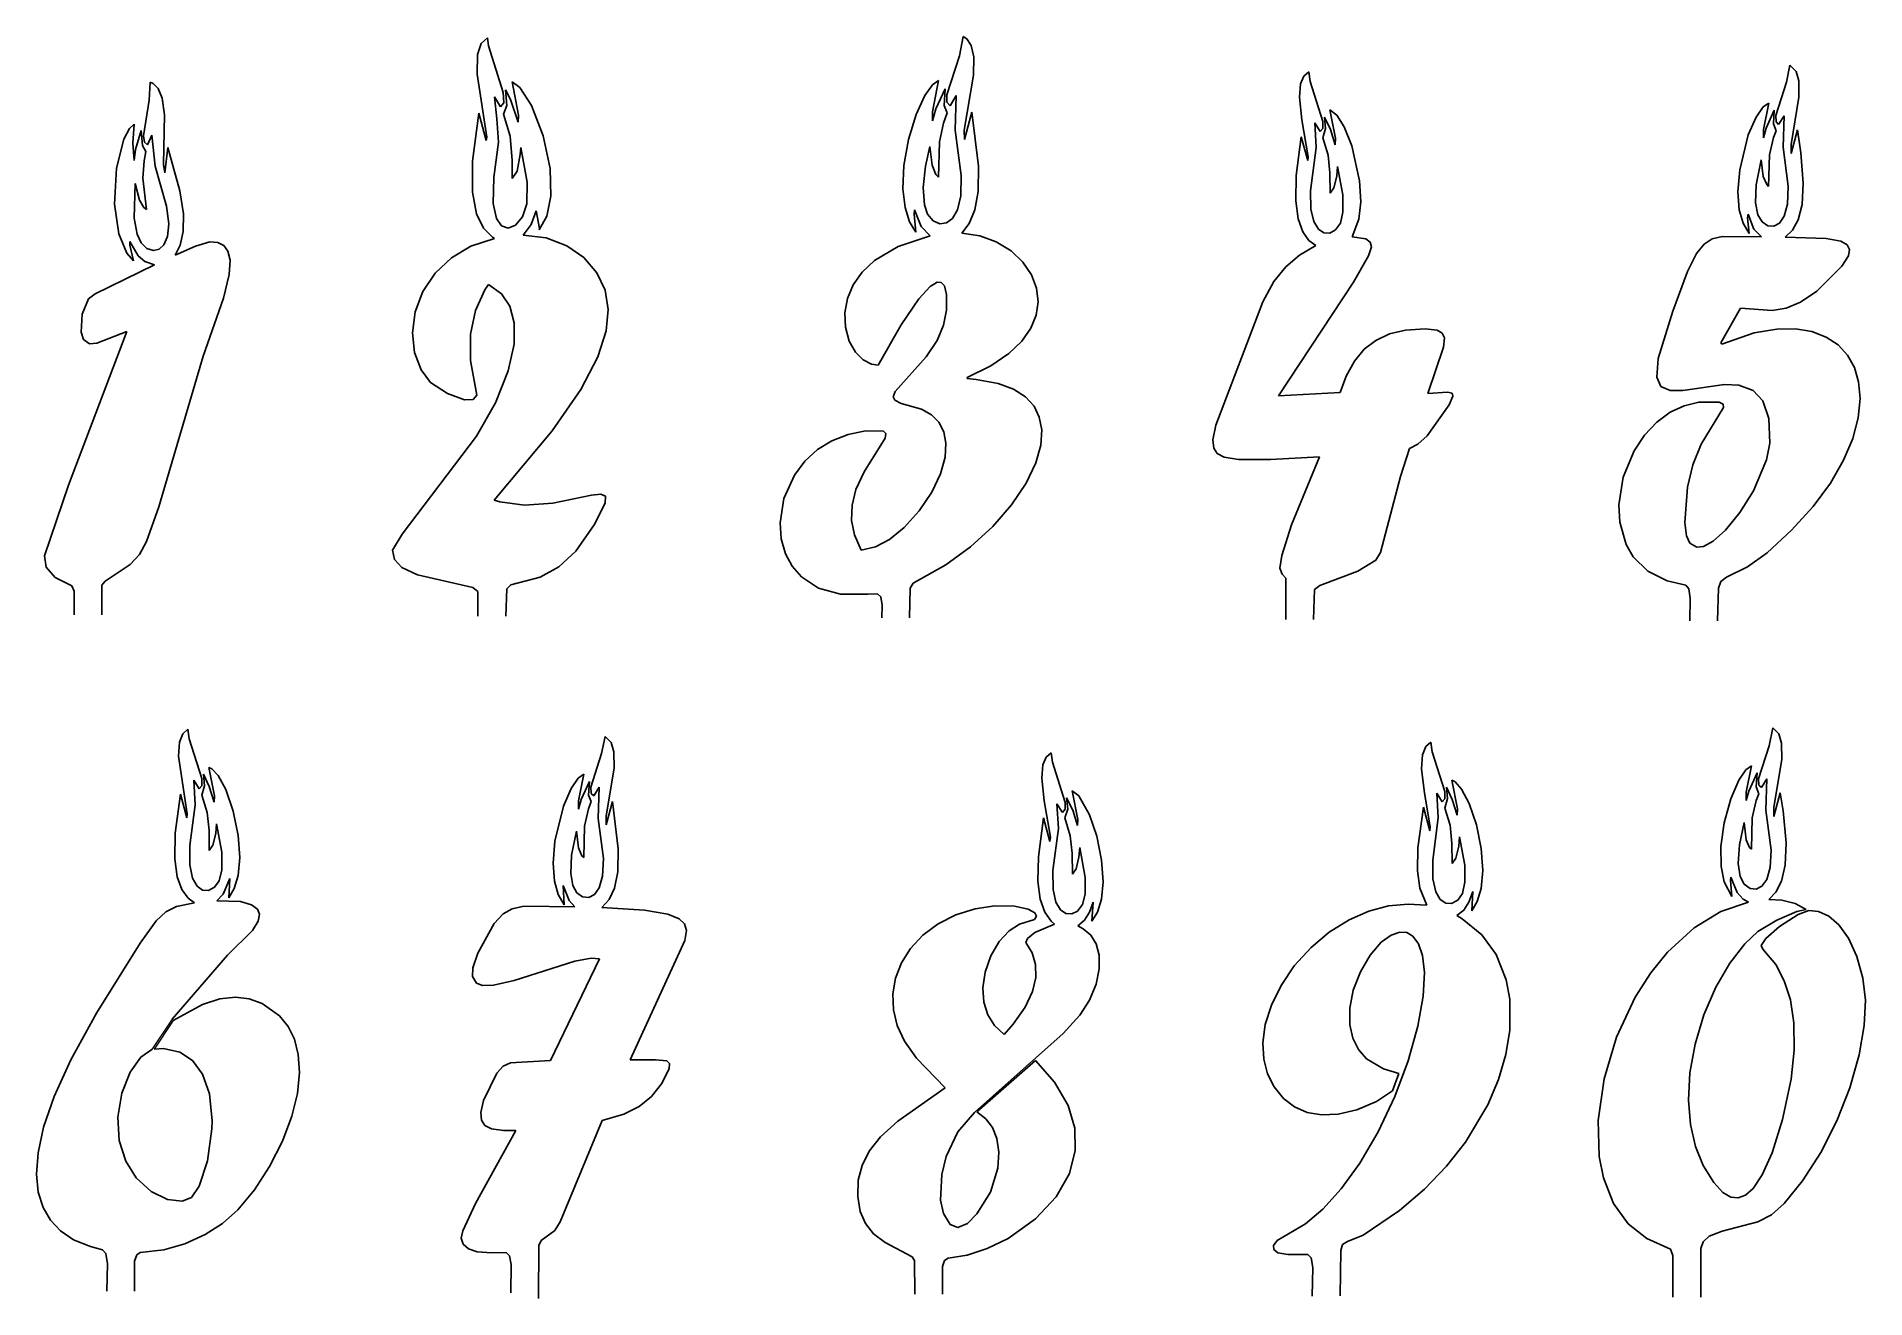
# Model space of a CAD drawing. Extents: x -2 to 525, y -193 to 171.
import ezdxf

# ---------------------------------------------------------------- set-up
doc = ezdxf.new("R2010")
doc.units = 0
doc.header["$MEASUREMENT"] = 0

msp = doc.modelspace()

# ---------------------------------------------------------------- linework, layer by layer
at = {"linetype": 'Continuous'}
for p, q in [((126.034225, 169.060242), (124.938675, 165.917206)), ((127.848984, 170.73378), (126.034225, 169.060242)), ((128.18689, 168.376419), (127.848984, 170.73378)), ((265.108643, 171.057281), (264.003265, 165.528931)), ((266.10495, 170.369919), (265.108643, 171.057281)), ((267.41449, 168.435989), (266.10495, 170.369919)), ((124.938675, 165.917206), (124.843636, 160.170288)), ((132.359863, 154.965546), (128.18689, 168.376419)), ((264.003265, 165.528931), (260.381836, 154.287094)), ((268.150726, 165.213013), (267.41449, 168.435989)), ((268.057739, 159.874756), (268.150726, 165.213013)), ((124.843636, 160.170288), (127.636261, 142.048462)), ((256.222382, 149.39006), (258.013397, 158.338623)), ((258.013397, 158.338623), (256.264435, 157.147369)), ((265.416687, 144.060349), (268.057739, 159.874756)), ((363.362549, 159.594254), (362.424438, 157.383438)), ((364.794342, 160.839752), (363.362549, 159.594254)), ((365.225067, 158.12262), (364.794342, 160.839752)), ((503.625702, 162.845047), (502.619354, 157.895859)), ((505.429443, 160.982117), (503.625702, 162.845047)), ((506.197601, 158.257767), (505.429443, 160.982117)), ((30.584261, 157.925278), (30.293997, 152.69899)), ((31.403471, 157.543655), (30.584261, 157.925278)), ((32.85722, 156.072311), (31.403471, 157.543655)), ((33.989616, 153.305725), (32.85722, 156.072311)), ((34.630615, 148.515564), (33.989616, 153.305725)), ((130.557693, 147.284698), (129.837494, 153.706253)), ((129.837494, 153.706253), (131.636841, 150.794296)), ((132.588089, 151.967865), (132.359863, 154.965546)), ((134.47757, 152.922287), (133.08252, 155.667816)), ((133.08252, 155.667816), (133.390549, 151.217194)), ((137.212341, 156.343613), (134.944229, 158.015015)), ((134.944229, 158.015015), (136.807526, 148.334167)), ((140.54805, 151.214523), (137.212341, 156.343613)), ((254.011017, 154.056778), (251.502151, 148.61972)), ((256.264435, 157.147369), (254.011017, 154.056778)), ((259.868896, 155.983566), (257.230255, 150.217758)), ((259.633331, 151.161423), (259.868896, 155.983566)), ((260.381836, 154.287094), (260.414886, 152.139984)), ((261.320679, 151.117798), (263.120148, 154.029755)), ((263.120148, 154.029755), (262.741516, 144.094818)), ((362.424438, 157.383438), (362.103973, 153.552216)), ((362.103973, 153.552216), (362.835541, 147.011337)), ((368.83963, 146.544144), (365.225067, 158.12262)), ((502.619354, 157.895859), (499.539001, 148.314316)), ((503.927399, 139.881531), (506.200531, 153.563736)), ((506.200531, 153.563736), (506.197601, 158.257767)), ((30.293997, 152.69899), (28.571802, 142.451935)), ((34.343658, 134.104385), (34.630615, 148.515564)), ((125.36129, 148.989471), (123.573341, 135.066086)), ((127.493668, 141.073425), (125.36129, 148.989471)), ((131.636841, 150.794296), (132.588089, 151.967865)), ((133.390549, 151.217194), (132.509918, 148.7034)), ((132.509918, 148.7034), (134.425858, 142.325073)), ((136.703766, 146.377716), (134.47757, 152.922287)), ((136.807526, 148.334167), (136.703766, 146.377716)), ((143.953644, 142.465454), (140.54805, 151.214523)), ((251.502151, 148.61972), (249.314224, 141.401505)), ((256.242126, 146.72847), (256.222382, 149.39006)), ((257.230255, 150.217758), (256.242126, 146.72847)), ((259.385254, 146.094193), (260.447601, 149.026993)), ((260.447601, 149.026993), (259.633331, 151.161423)), ((260.414886, 152.139984), (261.320679, 151.117798)), ((267.591003, 149.295242), (265.463745, 141.397018)), ((269.544373, 133.712448), (267.591003, 149.295242)), ((371.051727, 144.263474), (369.30542, 147.852646)), ((369.30542, 147.852646), (369.627045, 144.577255)), ((372.872467, 148.354126), (370.903076, 149.876709)), ((370.903076, 149.876709), (372.5, 141.7164)), ((374.96875, 145.060013), (372.872467, 148.354126)), ((493.860046, 147.836914), (491.590485, 142.663345)), ((495.901062, 150.752335), (493.860046, 147.836914)), ((497.510712, 151.883591), (495.901062, 150.752335)), ((495.978546, 144.265732), (497.510712, 151.883591)), ((499.109924, 149.853867), (496.735413, 144.592926)), ((498.876251, 145.8591), (499.109924, 149.853867)), ((499.539001, 148.314316), (499.617462, 146.441757)), ((500.361084, 145.6604), (501.911957, 148.17009)), ((501.911957, 148.17009), (501.631195, 139.148102)), ((24.564184, 144.488937), (22.971775, 141.466354)), ((25.956085, 145.767685), (24.564184, 144.488937)), ((25.577484, 140.316467), (25.956085, 145.767685)), ((27.900257, 143.925919), (26.302809, 138.437027)), ((28.304045, 139.663712), (27.900257, 143.925919)), ((29.811846, 139.812943), (31.026073, 142.619125)), ((31.026073, 142.619125), (31.992966, 133.714081)), ((131.025696, 140.612686), (130.557693, 147.284698)), ((145.944138, 133.036362), (143.953644, 142.465454)), ((258.229584, 140.660263), (259.385254, 146.094193)), ((262.741516, 144.094818), (264.496094, 130.96846)), ((265.463745, 141.397018), (265.416687, 144.060349)), ((362.835541, 147.011337), (364.612335, 136.39212)), ((366.92392, 139.05838), (366.508057, 146.164795)), ((366.508057, 146.164795), (368.078552, 143.661438)), ((368.078552, 143.661438), (368.848083, 144.56163)), ((369.627045, 144.577255), (368.81131, 141.853104)), ((368.848083, 144.56163), (368.83963, 146.544144)), ((372.424133, 139.856659), (371.051727, 144.263474)), ((377.200531, 139.568008), (374.96875, 145.060013)), ((491.590485, 142.663345), (489.116577, 132.627563)), ((495.984222, 141.877472), (495.978546, 144.265732)), ((496.735413, 144.592926), (495.984222, 141.877472)), ((499.608704, 143.858398), (498.876251, 145.8591)), ((498.881134, 141.915009), (499.608704, 143.858398)), ((499.617462, 146.441757), (500.361084, 145.6604)), ((505.769653, 144.104813), (503.924164, 137.280975)), ((506.775055, 137.524567), (505.769653, 144.104813)), ((22.971775, 141.466354), (20.864967, 133.114426)), ((25.897524, 135.263062), (25.577484, 140.316467)), ((26.302809, 138.437027), (25.897524, 135.263062)), ((29.310312, 137.852203), (28.304045, 139.663712)), ((28.571802, 142.451935), (28.905115, 140.55043)), ((28.76992, 135.247238), (29.310312, 137.852203)), ((28.905115, 140.55043), (29.811846, 139.812943)), ((35.589123, 139.011948), (34.729275, 131.756531)), ((39.112003, 126.563698), (35.589123, 139.011948)), ((127.636261, 142.048462), (127.493668, 141.073425)), ((129.686142, 130.377945), (131.025696, 140.612686)), ((134.425858, 142.325073), (134.953476, 135.302383)), ((137.325363, 136.995239), (137.442627, 139.040665)), ((137.442627, 139.040665), (139.312454, 129.036423)), ((249.314224, 141.401505), (247.995987, 133.834778)), ((254.248306, 133.701752), (255.514893, 139.364075)), ((255.514893, 139.364075), (256.117004, 133.982971)), ((257.957153, 130.461533), (258.229584, 140.660263)), ((362.650391, 142.099625), (361.179413, 130.942032)), ((364.488251, 135.277283), (362.650391, 142.099625)), ((365.339844, 126.569519), (366.92392, 139.05838)), ((368.81131, 141.853104), (370.358765, 136.882645)), ((372.5, 141.7164), (372.424133, 139.856659)), ((379.458984, 129.465286), (377.200531, 139.568008)), ((497.73349, 136.941467), (498.881134, 141.915009)), ((501.631195, 139.148102), (503.120209, 127.881721)), ((503.924164, 137.280975), (503.927399, 139.881531)), ((507.470032, 128.744217), (506.775055, 137.524567)), ((20.864967, 133.114426), (20.27314, 122.667503)), ((28.429316, 130.221786), (28.76992, 135.247238)), ((31.992966, 133.714081), (35.278229, 122.133461)), ((34.729275, 131.756531), (34.343658, 134.104385)), ((123.573341, 135.066086), (123.571121, 126.176414)), ((134.953476, 135.302383), (135.010345, 130.126358)), ((135.010345, 130.126358), (136.414078, 132.233612)), ((136.414078, 132.233612), (137.325363, 136.995239)), ((146.175583, 125.04493), (145.944138, 133.036362)), ((247.995987, 133.834778), (247.708176, 127.135735)), ((253.549194, 127.551048), (254.248306, 133.701752)), ((256.117004, 133.982971), (257.168823, 131.304352)), ((269.440857, 126.40522), (269.544373, 133.712448)), ((364.612335, 136.39212), (364.488251, 135.277283)), ((370.358765, 136.882645), (370.914337, 131.772354)), ((372.869965, 130.823471), (373.062531, 133.525238)), ((373.062531, 133.525238), (374.633789, 125.359146)), ((489.116577, 132.627563), (488.612122, 126.232536)), ((493.884644, 128.256302), (495.357483, 135.530533)), ((495.357483, 135.530533), (495.916565, 130.726486)), ((497.453644, 127.847954), (497.73349, 136.941467)), ((25.910906, 118.683807), (26.19873, 128.674805)), ((26.19873, 128.674805), (27.463493, 123.90229)), ((29.507141, 121.121895), (28.429316, 130.221786)), ((129.473145, 122.934097), (129.686142, 130.377945)), ((139.312454, 129.036423), (139.16066, 122.836037)), ((247.708176, 127.135735), (248.318253, 121.700012)), ((253.899323, 122.524857), (253.549194, 127.551048)), ((257.168823, 131.304352), (257.957153, 130.461533)), ((264.496094, 130.96846), (264.383209, 125.102608)), ((361.179413, 130.942032), (361.036682, 123.641113)), ((370.914337, 131.772354), (370.96637, 125.842651)), ((370.96637, 125.842651), (372.066437, 127.386757)), ((372.066437, 127.386757), (372.869965, 130.823471)), ((379.797913, 123.335396), (379.458984, 129.465286)), ((493.712311, 123.0933), (493.884644, 128.256302)), ((495.916565, 130.726486), (496.922119, 128.388443)), ((496.922119, 128.388443), (497.453644, 127.847954)), ((503.120209, 127.881721), (502.935211, 122.738792)), ((507.119171, 122.59182), (507.470032, 128.744217)), ((20.27314, 122.667503), (21.480915, 114.152946)), ((27.463493, 123.90229), (28.758148, 121.703224)), ((28.758148, 121.703224), (29.507141, 121.121895)), ((35.278229, 122.133461), (35.883713, 117.003906)), ((40.126331, 119.882813), (39.112003, 126.563698)), ((123.571121, 126.176414), (124.713554, 119.952156)), ((130.416992, 118.579269), (129.473145, 122.934097)), ((139.16066, 122.836037), (137.971008, 119.040787)), ((144.989914, 119.260986), (146.175583, 125.04493)), ((248.318253, 121.700012), (249.604141, 117.624268)), ((254.846878, 119.792625), (253.899323, 122.524857)), ((264.383209, 125.102608), (263.439972, 121.032639)), ((268.487091, 121.089897), (269.440857, 126.40522)), ((361.036682, 123.641113), (361.725983, 118.431686)), ((365.419464, 121.234108), (365.339844, 126.569519)), ((374.633789, 125.359146), (374.651428, 120.434074)), ((379.270752, 118.342743), (379.797913, 123.335396)), ((488.612122, 126.232536), (489.013519, 121.049461)), ((494.341248, 119.605255), (493.712311, 123.0933)), ((502.935211, 122.738792), (501.992981, 119.264359)), ((506.018005, 118.180069), (507.119171, 122.59182)), ((26.789865, 114.075989), (25.910906, 118.683807)), ((35.883713, 117.003906), (35.535915, 113.347656)), ((40.095226, 114.8479), (40.126331, 119.882813)), ((124.713554, 119.952156), (126.680626, 115.786049)), ((131.93338, 116.437607), (130.416992, 118.579269)), ((133.792023, 115.820099), (131.93338, 116.437607)), ((135.932037, 116.634995), (133.792023, 115.820099)), ((137.971008, 119.040787), (135.932037, 116.634995)), ((138.124405, 113.751297), (140.437485, 116.794792)), ((140.437485, 116.794792), (141.906036, 120.776817)), ((141.906036, 120.776817), (142.849258, 115.671234)), ((142.811691, 115.342133), (144.989914, 119.260986)), ((249.604141, 117.624268), (251.415817, 114.660339)), ((250.923843, 119.77327), (251.057709, 121.096611)), ((251.415817, 114.660339), (250.923843, 119.77327)), ((251.057709, 121.096611), (252.985306, 116.250961)), ((252.985306, 116.250961), (255.545517, 113.526901)), ((256.47934, 117.900558), (254.846878, 119.792625)), ((258.403656, 117.065788), (256.47934, 117.900558)), ((260.282867, 117.283463), (258.403656, 117.065788)), ((261.998505, 118.541527), (260.282867, 117.283463)), ((263.439972, 121.032639), (261.998505, 118.541527)), ((264.689301, 114.3442), (266.852081, 117.137962)), ((266.852081, 117.137962), (268.487091, 121.089897)), ((361.725983, 118.431686), (363.055084, 114.68808)), ((366.259308, 117.65741), (365.419464, 121.234108)), ((367.583984, 115.459129), (366.259308, 117.65741)), ((373.90799, 117.187233), (372.554626, 115.292633)), ((374.651428, 120.434074), (373.90799, 117.187233)), ((377.366302, 113.308998), (379.270752, 118.342743)), ((489.013519, 121.049461), (490.083221, 117.213348)), ((490.083221, 117.213348), (491.824646, 114.239845)), ((491.405884, 118.782524), (491.522247, 119.77581)), ((491.824646, 114.239845), (491.405884, 118.782524)), ((491.522247, 119.77581), (493.242432, 115.503578)), ((495.591522, 117.564484), (494.341248, 119.605255)), ((497.274109, 116.453072), (495.591522, 117.564484)), ((499.012878, 116.357468), (497.274109, 116.453072)), ((500.612823, 117.24205), (499.012878, 116.357468)), ((501.992981, 119.264359), (500.612823, 117.24205)), ((504.379517, 115.163712), (506.018005, 118.180069)), ((21.480915, 114.152946), (23.84609, 108.598434)), ((24.663679, 110.837143), (24.626062, 111.944267)), ((24.626062, 111.944267), (27.087082, 107.783188)), ((25.762711, 106.324463), (24.663679, 110.837143)), ((27.970331, 111.512718), (26.789865, 114.075989)), ((29.615898, 109.948738), (27.970331, 111.512718)), ((34.524601, 110.968872), (33.145485, 109.709244)), ((35.535915, 113.347656), (34.524601, 110.968872)), ((37.720711, 107.989601), (39.237034, 110.919197)), ((39.237034, 110.919197), (40.095226, 114.8479)), ((47.789143, 111.810165), (43.656094, 110.57872)), ((50.049873, 111.662704), (47.789143, 111.810165)), ((51.826958, 110.773933), (50.049873, 111.662704)), ((129.871307, 112.811699), (123.096336, 110.545219)), ((126.680626, 115.786049), (129.33429, 113.143074)), ((129.33429, 113.143074), (129.871307, 112.811699)), ((144.813583, 112.97023), (138.124405, 113.751297)), ((142.849258, 115.671234), (142.811691, 115.342133)), ((150.765625, 110.709152), (144.813583, 112.97023)), ((255.545517, 113.526901), (246.327576, 110.536331)), ((269.856079, 113.578804), (264.689301, 114.3442)), ((274.608063, 111.85939), (269.856079, 113.578804)), ((278.930328, 109.214066), (274.608063, 111.85939)), ((363.055084, 114.68808), (364.863831, 112.17952)), ((364.863831, 112.17952), (366.811005, 110.773003)), ((369.158813, 114.421112), (367.583984, 115.459129)), ((370.861084, 114.364716), (369.158813, 114.421112)), ((372.554626, 115.292633), (370.861084, 114.364716)), ((381.266937, 112.688507), (377.366302, 113.308998)), ((382.537872, 111.730209), (381.266937, 112.688507)), ((382.91272, 110.40712), (382.537872, 111.730209)), ((478.908905, 111.204681), (476.705811, 108.476051)), ((481.162018, 112.688797), (478.908905, 111.204681)), ((484.088257, 113.417343), (481.162018, 112.688797)), ((495.381012, 113.2649), (484.088257, 113.417343)), ((493.242432, 115.503578), (495.381012, 113.2649)), ((502.253998, 113.154198), (504.379517, 115.163712)), ((514.024597, 112.773903), (502.253998, 113.154198)), ((518.254822, 112.00518), (514.024597, 112.773903)), ((520.134094, 110.935432), (518.254822, 112.00518)), ((520.779114, 109.627625), (520.134094, 110.935432)), ((23.84609, 108.598434), (25.762711, 106.324463)), ((27.087082, 107.783188), (28.996082, 106.113701)), ((28.996082, 106.113701), (31.752512, 105.189102)), ((31.458376, 109.34549), (29.615898, 109.948738)), ((33.145485, 109.709244), (31.458376, 109.34549)), ((43.656094, 110.57872), (37.720711, 107.989601)), ((52.98988, 109.162971), (51.826958, 110.773933)), ((53.571854, 106.548553), (52.98988, 109.162971)), ((53.342617, 102.413239), (53.571854, 106.548553)), ((117.502167, 107.25869), (112.74427, 102.803261)), ((123.096336, 110.545219), (117.502167, 107.25869)), ((155.655411, 107.29216), (150.765625, 110.709152)), ((159.390015, 102.913612), (155.655411, 107.29216)), ((239.511948, 106.482414), (235.94313, 103.084053)), ((246.327576, 110.536331), (239.511948, 106.482414)), ((282.352478, 105.972023), (278.930328, 109.214066)), ((284.807678, 102.337219), (282.352478, 105.972023)), ((362.081146, 108.020226), (358.185974, 104.663124)), ((366.811005, 110.773003), (362.081146, 108.020226)), ((377.664581, 100.174019), (381.995453, 107.762695)), ((381.995453, 107.762695), (382.91272, 110.40712)), ((476.705811, 108.476051), (474.047943, 103.233116)), ((518.601074, 104.774551), (520.471497, 107.788292)), ((520.471497, 107.788292), (520.779114, 109.627625)), ((31.752512, 105.189102), (14.653851, 96.812347)), ((51.731911, 95.5616), (53.342617, 102.413239)), ((112.74427, 102.803261), (109.235565, 97.552788)), ((161.759964, 97.880867), (159.390015, 102.913612)), ((235.94313, 103.084053), (233.403778, 99.434746)), ((286.258972, 98.482246), (284.807678, 102.337219)), ((354.755463, 100.36158), (351.514893, 94.503593)), ((358.185974, 104.663124), (354.755463, 100.36158)), ((474.047943, 103.233116), (469.847626, 91.854324)), ((511.384979, 97.648216), (518.601074, 104.774551)), ((12.786319, 95.350899), (10.928755, 90.961197)), ((14.653851, 96.812347), (12.786319, 95.350899)), ((45.798805, 78.84874), (51.731911, 95.5616)), ((109.235565, 97.552788), (107.004646, 91.625908)), ((124.366707, 91.993607), (127.065262, 97.950874)), ((127.065262, 97.950874), (128.164703, 99.548828)), ((128.164703, 99.548828), (131.881958, 96.852432)), ((131.881958, 96.852432), (134.277542, 93.298409)), ((162.703888, 92.299095), (161.759964, 97.880867)), ((231.755859, 95.515999), (230.98999, 91.321297)), ((233.403778, 99.434746), (231.755859, 95.515999)), ((247.185349, 87.863663), (252.295853, 95.364014)), ((252.295853, 95.364014), (255.562347, 98.94101)), ((255.562347, 98.94101), (257.545197, 100.155457)), ((257.545197, 100.155457), (258.772919, 100.114822)), ((258.772919, 100.114822), (259.66217, 99.153976)), ((259.66217, 99.153976), (260.288574, 96.657959)), ((260.288574, 96.657959), (260.300812, 92.102127)), ((286.69632, 94.551041), (286.258972, 98.482246)), ((356.027588, 67.44075), (377.664581, 100.174019)), ((506.691437, 94.429085), (511.384979, 97.648216)), ((10.928755, 90.961197), (10.612742, 85.755966)), ((107.004646, 91.625908), (106.219177, 85.619492)), ((122.967819, 85.148605), (124.366707, 91.993607)), ((134.277542, 93.298409), (135.571747, 88.498421)), ((162.105225, 86.111618), (162.703888, 92.299095)), ((230.98999, 91.321297), (231.156754, 87.181404)), ((260.300812, 92.102127), (259.419983, 87.75827)), ((284.604858, 86.907768), (286.133392, 90.661461)), ((286.133392, 90.661461), (286.69632, 94.551041)), ((351.514893, 94.503593), (338.005432, 58.958046)), ((469.847626, 91.854324), (465.574646, 78.144485)), ((483.673981, 82.663536), (489.344543, 92.653679)), ((489.344543, 92.653679), (498.495331, 91.981438)), ((498.495331, 91.981438), (502.542267, 92.657089)), ((502.542267, 92.657089), (506.691437, 94.429085)), ((23.839529, 85.940804), (6.934083, 41.581436)), ((10.612742, 85.755966), (11.314399, 83.639915)), ((15.11527, 82.630775), (23.839529, 85.940804)), ((106.219177, 85.619492), (106.835205, 79.883553)), ((122.999214, 77.563942), (122.967819, 85.148605)), ((135.571747, 88.498421), (135.508499, 82.290627)), ((159.696228, 78.648643), (162.105225, 86.111618)), ((231.156754, 87.181404), (232.249084, 83.207138)), ((240.607224, 76.263718), (247.185349, 87.863663)), ((259.419983, 87.75827), (257.558685, 83.354698)), ((282.022186, 83.196289), (284.604858, 86.907768)), ((388.053162, 85.26049), (384.145874, 83.413017)), ((392.662018, 86.392593), (388.053162, 85.26049)), ((398.358032, 86.772118), (392.662018, 86.392593)), ((401.835175, 86.371071), (398.358032, 86.772118)), ((403.320496, 85.523773), (401.835175, 86.371071)), ((403.92099, 84.14753), (403.320496, 85.523773)), ((493.328613, 85.53669), (483.986115, 82.351402)), ((499.882599, 86.666214), (493.328613, 85.53669)), ((505.232513, 86.733032), (499.882599, 86.666214)), ((509.971313, 85.949471), (505.232513, 86.733032)), ((514.068298, 84.377411), (509.971313, 85.949471)), ((11.314399, 83.639915), (13.077179, 82.38829)), ((13.077179, 82.38829), (15.11527, 82.630775)), ((106.835205, 79.883553), (108.746384, 74.879974)), ((135.508499, 82.290627), (133.811142, 74.628563)), ((232.249084, 83.207138), (234.045959, 80.011124)), ((234.045959, 80.011124), (236.242706, 77.797356)), ((257.558685, 83.354698), (254.438934, 78.636879)), ((273.099823, 76.045166), (278.300537, 79.600609)), ((278.300537, 79.600609), (282.022186, 83.196289)), ((380.813873, 80.828728), (377.975372, 77.42923)), ((384.145874, 83.413017), (380.813873, 80.828728)), ((399.158661, 68.042328), (403.660828, 81.445755)), ((403.660828, 81.445755), (403.92099, 84.14753)), ((483.986115, 82.351402), (483.673981, 82.663536)), ((517.492737, 82.078705), (514.068298, 84.377411)), ((520.213928, 79.115227), (517.492737, 82.078705)), ((33.026192, 35.359604), (45.798805, 78.84874)), ((108.746384, 74.879974), (111.429146, 71.283264)), ((124.760368, 67.613335), (122.999214, 77.563942)), ((133.811142, 74.628563), (130.137466, 65.418785)), ((154.794678, 69.221947), (159.696228, 78.648643)), ((236.242706, 77.797356), (238.619202, 76.569496)), ((238.619202, 76.569496), (240.607224, 76.263718)), ((254.438934, 78.636879), (245.468521, 68.626938)), ((266.206818, 72.673409), (273.099823, 76.045166)), ((377.975372, 77.42923), (375.587463, 73.076416)), ((465.574646, 78.144485), (465.176483, 72.757362)), ((522.20105, 75.548851), (520.213928, 79.115227)), ((523.42334, 71.441437), (522.20105, 75.548851)), ((111.429146, 71.283264), (116.321159, 68.082809)), ((146.531708, 57.278461), (154.794678, 69.221947)), ((245.468521, 68.626938), (244.943192, 67.130783)), ((266.206818, 72.361305), (266.206818, 72.673409)), ((268.890015, 72.150009), (266.206818, 72.361305)), ((275.163239, 71.007515), (268.890015, 72.150009)), ((279.641479, 69.325905), (275.163239, 71.007515)), ((283.076385, 67.095306), (279.641479, 69.325905)), ((375.587463, 73.076416), (373.860626, 68.328796)), ((465.176483, 72.757362), (466.394501, 70.12973)), ((466.394501, 70.12973), (469.108887, 68.92363)), ((469.108887, 68.92363), (472.754547, 68.943489)), ((472.754547, 68.943489), (484.743805, 70.663994)), ((484.743805, 70.663994), (488.879333, 70.4991)), ((488.879333, 70.4991), (493.022797, 68.945702)), ((493.022797, 68.945702), (495.797363, 65.926376)), ((523.850098, 66.614067), (523.42334, 71.441437)), ((116.321159, 68.082809), (121.232407, 66.243675)), ((121.232407, 66.243675), (123.766869, 66.356995)), ((123.766869, 66.356995), (124.760368, 67.613335)), ((130.137466, 65.418785), (124.660454, 55.803642)), ((244.943192, 67.130783), (245.407227, 66.11409)), ((245.407227, 66.11409), (247.186386, 65.189148)), ((247.186386, 65.189148), (253.02536, 63.598675)), ((253.02536, 63.598675), (255.991745, 61.918159)), ((285.528687, 64.383179), (283.076385, 67.095306)), ((287.05899, 61.257019), (285.528687, 64.383179)), ((373.860626, 68.328796), (356.027588, 67.44075)), ((398.964081, 55.842346), (405.271271, 64.758575)), ((404.828156, 68.508652), (399.158661, 68.042328)), ((406.169189, 68.142136), (404.828156, 68.508652)), ((405.271271, 64.758575), (406.389343, 67.264122)), ((406.389343, 67.264122), (406.169189, 68.142136)), ((473.061432, 64.528091), (469.100128, 62.6516)), ((477.380035, 65.596497), (473.061432, 64.528091)), ((483.233429, 65.606407), (477.380035, 65.596497)), ((478.011963, 53.438419), (484.413116, 64.070129)), ((484.356873, 65.039909), (483.233429, 65.606407)), ((484.413116, 64.070129), (484.356873, 65.039909)), ((495.797363, 65.926376), (497.50882, 60.91029)), ((523.317627, 61.068241), (523.850098, 66.614067)), ((255.991745, 61.918159), (258.111176, 59.759689)), ((258.111176, 59.759689), (259.499298, 57.064144)), ((287.74115, 57.582565), (287.05899, 61.257019)), ((338.005432, 58.958046), (337.135803, 54.733662)), ((465.19632, 59.786037), (461.671326, 56.04744)), ((469.100128, 62.6516), (465.19632, 59.786037)), ((497.50882, 60.91029), (497.833374, 53.734863)), ((521.742676, 55.103577), (523.317627, 61.068241)), ((124.660454, 55.803642), (103.227943, 27.52589)), ((129.816025, 37.282227), (146.531708, 57.278461)), ((227.164001, 54.45055), (223.057083, 51.892319)), ((231.891022, 56.289742), (227.164001, 54.45055)), ((236.941681, 57.257404), (231.891022, 56.289742)), ((236.488983, 45.491013), (242.631027, 55.172661)), ((242.096497, 57.182816), (236.941681, 57.257404)), ((242.812302, 56.511837), (242.096497, 57.182816)), ((242.631027, 55.172661), (242.812302, 56.511837)), ((259.499298, 57.064144), (260.126923, 53.712597)), ((260.126923, 53.712597), (259.867615, 49.730541)), ((286.030457, 48.02914), (287.464508, 53.167656)), ((287.464508, 53.167656), (287.74115, 57.582565)), ((337.135803, 54.733662), (337.369049, 52.336899)), ((393.821747, 52.252941), (396.248016, 53.411007)), ((396.248016, 53.411007), (398.964081, 55.842346)), ((461.671326, 56.04744), (458.654999, 51.515987)), ((475.606812, 47.504562), (478.011963, 53.438419)), ((497.833374, 53.734863), (496.8349, 48.928936)), ((519.084229, 48.802422), (521.742676, 55.103577)), ((219.429413, 48.568737), (216.400803, 44.541317)), ((223.057083, 51.892319), (219.429413, 48.568737)), ((259.867615, 49.730541), (258.508392, 44.864597)), ((283.274078, 42.244015), (286.030457, 48.02914)), ((337.369049, 52.336899), (338.401306, 50.760433)), ((338.401306, 50.760433), (340.401428, 49.681873)), ((340.401428, 49.681873), (344.484802, 49.002872)), ((344.484802, 49.002872), (353.716583, 49.062569)), ((353.716583, 49.062569), (367.886414, 49.849155)), ((367.886414, 49.849155), (359.797302, 30.204281)), ((391.270355, 44.097622), (393.821747, 52.252941)), ((458.654999, 51.515987), (455.526337, 43.924671)), ((474.021362, 41.062763), (475.606812, 47.504562)), ((496.8349, 48.928936), (493.066559, 40.01469)), ((515.301392, 42.247124), (519.084229, 48.802422)), ((216.400803, 44.541317), (213.383926, 37.811764)), ((234.150803, 40.419643), (236.488983, 45.491013)), ((258.508392, 44.864597), (256.021698, 39.626598)), ((279.078522, 35.965401), (283.274078, 42.244015)), ((385.4599, 22.155704), (391.270355, 44.097622)), ((455.526337, 43.924671), (454.250702, 35.953358)), ((510.353271, 35.520023), (515.301392, 42.247124)), ((6.934083, 41.581436), (0.05779, 21.199436)), ((131.431396, 36.803421), (129.816025, 37.282227)), ((157.845566, 38.781685), (146.731308, 36.439144)), ((160.583206, 39.076744), (157.845566, 38.781685)), ((161.911804, 38.42165), (160.583206, 39.076744)), ((161.826279, 36.409748), (161.911804, 38.42165)), ((213.383926, 37.811764), (212.261292, 30.753939)), ((233.02179, 35.83466), (234.150803, 40.419643)), ((256.021698, 39.626598), (252.359543, 34.175556)), ((473.252258, 30.879692), (474.021362, 41.062763)), ((493.066559, 40.01469), (489.189636, 33.759003)), ((29.483635, 25.381624), (33.026192, 35.359604)), ((138.503891, 35.896626), (131.431396, 36.803421)), ((146.731308, 36.439144), (138.503891, 35.896626)), ((158.632355, 30.162287), (161.826279, 36.409748)), ((232.906555, 31.475372), (233.02179, 35.83466)), ((252.359543, 34.175556), (248.04274, 29.40345)), ((273.604431, 29.658171), (279.078522, 35.965401)), ((454.250702, 35.953358), (454.498047, 30.958485)), ((489.189636, 33.759003), (485.022797, 28.634897)), ((504.098938, 28.602537), (510.353271, 35.520023)), ((103.227943, 27.52589), (100.441589, 22.840948)), ((153.300705, 22.61421), (158.632355, 30.162287)), ((212.261292, 30.753939), (212.600204, 26.142931)), ((233.719879, 27.331997), (232.906555, 31.475372)), ((235.69957, 22.905228), (233.719879, 27.331997)), ((248.04274, 29.40345), (243.818054, 25.96792)), ((267.212463, 23.809553), (273.604431, 29.658171)), ((359.797302, 30.204281), (357.007355, 21.294653)), ((454.498047, 30.958485), (456.334625, 24.504879)), ((473.746735, 27.04261), (473.252258, 30.879692)), ((474.726837, 24.920168), (473.746735, 27.04261)), ((485.022797, 28.634897), (481.422546, 25.425913)), ((497.067322, 22.142532), (504.098938, 28.602537)), ((0.05779, 21.199436), (0.558347, 17.976427)), ((24.763037, 18.772532), (27.454962, 21.580662)), ((27.454962, 21.580662), (29.483635, 25.381624)), ((100.441589, 22.840948), (101.073616, 20.161919)), ((148.465744, 18.108236), (153.300705, 22.61421)), ((212.600204, 26.142931), (213.83345, 21.800896)), ((213.83345, 21.800896), (215.748352, 18.226639)), ((239.84761, 23.810085), (235.69957, 22.905228)), ((243.818054, 25.96792), (239.84761, 23.810085)), ((260.130951, 18.673542), (267.212463, 23.809553)), ((357.007355, 21.294653), (356.489929, 17.650726)), ((384.163361, 19.963255), (385.4599, 22.155704)), ((456.334625, 24.504879), (458.420227, 20.943947)), ((476.73819, 23.715723), (474.726837, 24.920168)), ((478.695404, 23.958687), (476.73819, 23.715723)), ((481.422546, 25.425913), (478.695404, 23.958687)), ((491.40683, 18.069809), (497.067322, 22.142532)), ((0.558347, 17.976427), (3.124891, 15.012543)), ((17.537651, 13.928114), (24.763037, 18.772532)), ((101.073616, 20.161919), (103.182816, 17.885139)), ((103.182816, 17.885139), (107.695747, 15.767305)), ((143.048462, 15.118068), (148.465744, 18.108236)), ((215.748352, 18.226639), (218.435471, 15.1365)), ((250.634995, 13.311632), (260.130951, 18.673542)), ((356.489929, 17.650726), (357.083618, 15.957443)), ((357.083618, 15.957443), (358.193726, 14.791391)), ((367.993317, 12.652362), (378.984467, 16.850882)), ((378.984467, 16.850882), (384.163361, 19.963255)), ((458.420227, 20.943947), (462.628784, 16.816931)), ((462.628784, 16.816931), (468.190674, 14.042103)), ((485.287811, 15.055826), (491.40683, 18.069809)), ((3.124891, 15.012543), (7.930338, 12.598846)), ((7.930338, 12.598846), (8.568137, 11.087736)), ((8.568137, 11.087736), (8.582712, 4.2258)), ((16.582712, 4.2258), (16.610626, 12.744196)), ((16.610626, 12.744196), (17.537651, 13.928114)), ((107.695747, 15.767305), (123.632477, 12.144782)), ((123.632477, 12.144782), (125.057388, 10.958623)), ((125.057388, 10.958623), (125.119713, 3.7949)), ((133.119705, 3.7949), (133.434143, 11.712311)), ((133.434143, 11.712311), (134.606216, 12.881006)), ((134.606216, 12.881006), (143.048462, 15.118068)), ((218.435471, 15.1365), (223.31601, 11.953594)), ((223.31601, 11.953594), (229.671494, 10.186981)), ((249.656708, 3.364), (249.765564, 11.901702)), ((249.765564, 11.901702), (250.634995, 13.311632)), ((358.193726, 14.791391), (358.193726, 2.8626)), ((366.193726, 2.8626), (366.453735, 11.511922)), ((366.453735, 11.511922), (367.993317, 12.652362)), ((468.190674, 14.042103), (473.548676, 12.758285)), ((473.548676, 12.758285), (474.418365, 11.697753)), ((474.418365, 11.697753), (474.863464, 9.062338)), ((482.730713, 2.5022), (482.980713, 11.890024)), ((482.980713, 11.890024), (483.661163, 13.857569)), ((483.661163, 13.857569), (485.287811, 15.055826)), ((229.671494, 10.186981), (237.54071, 10.143421)), ((237.54071, 10.143421), (240.415771, 10.259679)), ((240.415771, 10.259679), (241.290695, 9.378304)), ((241.290695, 9.378304), (241.724213, 6.998178)), ((241.724213, 6.998178), (241.656708, 3.364)), ((474.863464, 9.062338), (474.730713, 2.5022)), ((39.928837, -30.107116), (38.978764, -32.473647)), ((41.394535, -28.813277), (39.928837, -30.107116)), ((41.82526, -31.53041), (41.394535, -28.813277)), ((45.424259, -43.028838), (41.82526, -31.53041)), ((161.784672, -30.839065), (160.778324, -35.788268)), ((163.560246, -32.647506), (161.784672, -30.839065)), ((498.653019, -28.408477), (497.592228, -33.541961)), ((500.399967, -30.162963), (498.653019, -28.408477)), ((501.205265, -32.84883), (500.399967, -30.162963)), ((38.978764, -32.473647), (38.717411, -36.525039)), ((38.717411, -36.525039), (41.211613, -53.213088)), ((160.778324, -35.788268), (157.674809, -45.522323)), ((164.346928, -35.352706), (163.560246, -32.647506)), ((164.367252, -40.031692), (164.346928, -35.352706)), ((289.004521, -36.850082), (288.06641, -39.060882)), ((290.436283, -35.604568), (289.004521, -36.850082)), ((290.867008, -38.3217), (290.436283, -35.604568)), ((397.595402, -36.145293), (397.315983, -40.179824)), ((398.564518, -33.798873), (397.595402, -36.145293)), ((399.996281, -32.553374), (398.564518, -33.798873)), ((400.427006, -35.270507), (399.996281, -32.553374)), ((404.026066, -46.768951), (400.427006, -35.270507)), ((497.592228, -33.541961), (494.543156, -43.09172)), ((501.243107, -37.512557), (501.205265, -32.84883)), ((47.604496, -45.276641), (45.905033, -41.797759)), ((45.905033, -41.797759), (46.222782, -45.143249)), ((48.305424, -40.192016), (47.505558, -39.78807)), ((47.505558, -39.78807), (49.108402, -48.031432)), ((50.144718, -42.176803), (48.305424, -40.192016)), ((52.335575, -46.218093), (50.144718, -42.176803)), ((155.669682, -41.800536), (154.060063, -42.931792)), ((154.137516, -49.41838), (155.669682, -41.800536)), ((162.086369, -53.802596), (164.367252, -40.031692)), ((288.06641, -39.060882), (287.745915, -42.892104)), ((294.481571, -49.900176), (290.867008, -38.3217)), ((397.315983, -40.179824), (398.181461, -47.203063)), ((490.92841, -40.501189), (488.837345, -43.507751)), ((492.538151, -39.369933), (490.92841, -40.501189)), ((491.005924, -46.987777), (492.538151, -39.369933)), ((494.137272, -41.399642), (491.76276, -46.660598)), ((493.903629, -45.394424), (494.137272, -41.399642)), ((498.97089, -51.247176), (501.243107, -37.512557)), ((43.524113, -50.594634), (43.108219, -43.488219)), ((43.108219, -43.488219), (44.678715, -45.991592)), ((44.678715, -45.991592), (45.448246, -45.091384)), ((46.222782, -45.143249), (45.411503, -47.799926)), ((45.448246, -45.091384), (45.424259, -43.028838)), ((49.025944, -49.804336), (47.604496, -45.276641)), ((54.518131, -52.466079), (52.335575, -46.218093)), ((152.018986, -45.847213), (149.749455, -51.020782)), ((154.060063, -42.931792), (152.018986, -45.847213)), ((157.268925, -43.830245), (154.894413, -49.091201)), ((157.035221, -47.825027), (157.268925, -43.830245)), ((157.674809, -45.522323), (157.807621, -47.314269)), ((157.807621, -47.314269), (158.520085, -48.023727)), ((158.520085, -48.023727), (160.070927, -45.514022)), ((160.070927, -45.514022), (159.790165, -54.536025)), ((287.745915, -42.892104), (288.477543, -49.432983)), ((298.417118, -47.977218), (296.547367, -46.579375)), ((296.547367, -46.579375), (298.14777, -54.793532)), ((398.181461, -47.203063), (399.813419, -56.953185)), ((402.125919, -54.334746), (401.710026, -47.228332)), ((401.710026, -47.228332), (403.280522, -49.731689)), ((404.050053, -48.831481), (404.026066, -46.768951)), ((406.206303, -49.016738), (404.50684, -45.537856)), ((404.50684, -45.537856), (404.829105, -48.814056)), ((407.008183, -44.00566), (406.107365, -43.528167)), ((406.107365, -43.528167), (407.710209, -51.771529)), ((408.848881, -46.065368), (407.008183, -44.00566)), ((411.032169, -50.176269), (408.848881, -46.065368)), ((488.837345, -43.507751), (486.531437, -48.836043)), ((491.01154, -49.376052), (491.005924, -46.987777)), ((491.76276, -46.660598), (491.01154, -49.376052)), ((494.636051, -47.395126), (493.903629, -45.394424)), ((493.908512, -49.338515), (494.636051, -47.395126)), ((494.543156, -43.09172), (494.675968, -44.883666)), ((494.675968, -44.883666), (495.388493, -45.593124)), ((495.388493, -45.593124), (496.939396, -43.083419)), ((496.939396, -43.083419), (496.658512, -52.105422)), ((500.792545, -47.163909), (498.951481, -53.972549)), ((501.618473, -52.366973), (500.792545, -47.163909)), ((39.250553, -47.553405), (37.774723, -58.743133)), ((41.088444, -54.375747), (39.250553, -47.553405)), ((41.9939, -62.3674), (43.524113, -50.594634)), ((45.411503, -47.799926), (46.958927, -52.770385)), ((49.108402, -48.031432), (49.025944, -49.804336)), ((55.965031, -59.460296), (54.518131, -52.466079)), ((149.749455, -51.020782), (147.275578, -61.056548)), ((154.143192, -51.806655), (154.137516, -49.41838)), ((154.894413, -49.091201), (154.143192, -51.806655)), ((155.89246, -56.74266), (157.040104, -51.769103)), ((157.781498, -49.626617), (157.035221, -47.825027)), ((157.040104, -51.769103), (157.781498, -49.626617)), ((163.924137, -49.594512), (162.083134, -56.403152)), ((165.592838, -63.276153), (163.924137, -49.594512)), ((288.477543, -49.432983), (290.252262, -59.955978)), ((292.565922, -57.38594), (292.150028, -50.279525)), ((292.150028, -50.279525), (293.720524, -52.782897)), ((293.720524, -52.782897), (294.490055, -51.88269)), ((295.271671, -51.821593), (294.439457, -54.39212)), ((294.490055, -51.88269), (294.481571, -49.900176)), ((296.694035, -52.181686), (294.946842, -48.589065)), ((294.946842, -48.589065), (295.271671, -51.821593)), ((298.062016, -56.567779), (296.694035, -52.181686)), ((301.566349, -53.448135), (298.417118, -47.977218)), ((397.852299, -51.29399), (396.233341, -63.003478)), ((399.690251, -58.115844), (397.852299, -51.29399)), ((403.280522, -49.731689), (404.050053, -48.831481)), ((404.829105, -48.814056), (404.01331, -51.540023)), ((404.01331, -51.540023), (405.560734, -56.510482)), ((407.627751, -53.544433), (406.206303, -49.016738)), ((407.710209, -51.771529), (407.627751, -53.544433)), ((413.156742, -56.340285), (411.032169, -50.176269)), ((486.531437, -48.836043), (484.641667, -55.781676)), ((492.760929, -54.312057), (493.908512, -49.338515)), ((496.658512, -52.105422), (498.159855, -63.642638)), ((498.951481, -53.972549), (498.97089, -51.247176)), ((502.481266, -61.571609), (501.618473, -52.366973)), ((41.211613, -53.213088), (41.088444, -54.375747)), ((46.958927, -52.770385), (47.517521, -58.049895)), ((49.470158, -58.829543), (49.662724, -56.127792)), ((49.662724, -56.127792), (51.233952, -64.293868)), ((155.62122, -65.826194), (155.89246, -56.74266)), ((159.790165, -54.536025), (161.291447, -66.073241)), ((162.083134, -56.403152), (162.086369, -53.802596)), ((288.292301, -54.344833), (286.784611, -65.561988)), ((290.130192, -61.167037), (288.292301, -54.344833)), ((291.001713, -69.59114), (292.565922, -57.38594)), ((294.439457, -54.39212), (296.000736, -59.561675)), ((298.14777, -54.793532), (298.062016, -56.567779)), ((303.669438, -59.660689), (301.566349, -53.448135)), ((399.813419, -56.953185), (399.690251, -58.115844)), ((400.56171, -66.539939), (402.125919, -54.334746)), ((405.560734, -56.510482), (406.119328, -61.789992)), ((414.566837, -63.200393), (413.156742, -56.340285)), ((484.641667, -55.781676), (483.719914, -62.629577)), ((489.03046, -62.135192), (490.384831, -55.722991)), ((490.384831, -55.722991), (490.980045, -60.668288)), ((492.489567, -63.395599), (492.760929, -54.312057)), ((37.774723, -58.743133), (37.642033, -66.166267)), ((41.964787, -67.897338), (41.9939, -62.3674)), ((47.517521, -58.049895), (47.566532, -63.810363)), ((47.566532, -63.810363), (48.66663, -62.266265)), ((48.66663, -62.266265), (49.470158, -58.829543)), ((56.407108, -65.84172), (55.965031, -59.460296)), ((147.275578, -61.056548), (146.771122, -67.451591)), ((152.08112, -65.136954), (153.516422, -58.153594)), ((153.516422, -58.153594), (154.093388, -63.028426)), ((154.093388, -63.028426), (155.105168, -65.326919)), ((165.437931, -69.885512), (165.592838, -63.276153)), ((290.252262, -59.955978), (290.130192, -61.167037)), ((296.000736, -59.561675), (296.553471, -64.544051)), ((298.497379, -65.743621), (298.704533, -62.919082)), ((298.704533, -62.919082), (300.316044, -71.540992)), ((305.045719, -66.538123), (303.669438, -59.660689)), ((396.233341, -63.003478), (396.12714, -69.678794)), ((406.119328, -61.789992), (406.168339, -67.550468)), ((407.268437, -66.006362), (408.071964, -62.569656)), ((408.071964, -62.569656), (408.26453, -59.867889)), ((408.26453, -59.867889), (409.835758, -68.033973)), ((415.008915, -69.581817), (414.566837, -63.200393)), ((483.719914, -62.629577), (483.796452, -68.407325)), ((488.703312, -67.509391), (489.03046, -62.135192)), ((490.980045, -60.668288), (491.99799, -62.927138)), ((491.99799, -62.927138), (492.489567, -63.395599)), ((502.239689, -67.982017), (502.481266, -61.571609)), ((37.642033, -66.166267), (38.35236, -71.337272)), ((42.753544, -71.714881), (41.964787, -67.897338)), ((51.233952, -64.293868), (51.240177, -69.328155)), ((55.938725, -70.982345), (56.407108, -65.84172)), ((146.771122, -67.451591), (147.172489, -72.634658)), ((151.856999, -70.373473), (152.08112, -65.136954)), ((155.105168, -65.326919), (155.62122, -65.826194)), ((161.291447, -66.073241), (161.065189, -71.139762)), ((286.784611, -65.561988), (286.629948, -72.669868)), ((296.553471, -64.544051), (296.608341, -70.601668)), ((297.708439, -69.057563), (298.497379, -65.743621)), ((305.447514, -72.771171), (305.045719, -66.538123)), ((400.59821, -71.952911), (400.56171, -66.539939)), ((406.168339, -67.550468), (407.268437, -66.006362)), ((409.835758, -68.033973), (409.853397, -72.959052)), ((483.796452, -68.407325), (484.673161, -72.832786)), ((489.238102, -71.268912), (488.703312, -67.509391)), ((498.159855, -63.642638), (497.933537, -68.709159)), ((501.200382, -72.63166), (502.239689, -67.982017)), ((38.35236, -71.337272), (39.699833, -75.045943)), ((44.074833, -74.073516), (42.753544, -71.714881)), ((50.485294, -72.515769), (49.119633, -74.391715)), ((51.240177, -69.328155), (50.485294, -72.515769)), ((51.614567, -76.406623), (53.509464, -71.868178)), ((53.509464, -71.868178), (53.195561, -77.418479)), ((54.802982, -74.760314), (55.938725, -70.982345)), ((147.172489, -72.634658), (148.242191, -76.470771)), ((152.442021, -73.918327), (151.856999, -70.373473)), ((161.065189, -71.139762), (160.093815, -74.546546)), ((164.475041, -74.633788), (165.437931, -69.885512)), ((286.629948, -72.669868), (287.31226, -77.835075)), ((291.038212, -75.004111), (291.001713, -69.59114)), ((296.608341, -70.601668), (297.708439, -69.057563)), ((300.316044, -71.540992), (300.257389, -76.337989)), ((304.980534, -77.773643), (305.447514, -72.771171)), ((396.12714, -69.678794), (396.888615, -74.693214)), ((401.43433, -75.666671), (400.59821, -71.952911)), ((409.853397, -72.959052), (409.109989, -76.205886)), ((414.540531, -74.722442), (415.008915, -69.581817)), ((484.673161, -72.832786), (486.851994, -77.013679)), ((486.442326, -72.301818), (486.549503, -71.477515)), ((486.851994, -77.013679), (486.442326, -72.301818)), ((486.549503, -71.477515), (488.387638, -75.923324)), ((490.422794, -73.470885), (489.238102, -71.268912)), ((492.100651, -74.725562), (490.422794, -73.470885)), ((496.962223, -72.115943), (495.526432, -74.113578)), ((497.933537, -68.709159), (496.962223, -72.115943)), ((499.581608, -75.833976), (501.200382, -72.63166)), ((43.340702, -78.842719), (38.149906, -79.930648)), ((39.699833, -75.045943), (41.523686, -77.526694)), ((41.523686, -77.526694), (43.340702, -78.842719)), ((45.635502, -75.189262), (44.074833, -74.073516)), ((47.379215, -75.307296), (45.635502, -75.189262)), ((49.119633, -74.391715), (47.379215, -75.307296)), ((49.814213, -78.268722), (51.614567, -76.406623)), ((56.595768, -78.53617), (49.814213, -78.268722)), ((53.195561, -77.418479), (54.802982, -74.760314)), ((59.792179, -79.443587), (56.595768, -78.53617)), ((148.242191, -76.470771), (149.983647, -79.444274)), ((149.983647, -79.444274), (149.67487, -73.897117)), ((149.67487, -73.897117), (151.417362, -78.205451)), ((151.417362, -78.205451), (153.067265, -80.064124)), ((153.651432, -76.012481), (152.442021, -73.918327)), ((155.312321, -77.187652), (153.651432, -76.012481)), ((157.088749, -77.344848), (155.312321, -77.187652)), ((158.69611, -76.51081), (157.088749, -77.344848)), ((160.093815, -74.546546), (158.69611, -76.51081)), ((160.830998, -80.229522), (162.915959, -77.955939)), ((162.915959, -77.955939), (164.475041, -74.633788)), ((287.31226, -77.835075), (288.641178, -81.583877)), ((291.847721, -78.64807), (291.038212, -75.004111)), ((293.152897, -80.905624), (291.847721, -78.64807)), ((300.257389, -76.337989), (299.48029, -79.405944)), ((301.508366, -81.557105), (302.55402, -78.675437)), ((302.55402, -78.675437), (302.237309, -84.209777)), ((303.844792, -81.551612), (304.980534, -77.773643)), ((396.888615, -74.693214), (398.907597, -79.597526)), ((402.749333, -77.894553), (401.43433, -75.666671)), ((404.319584, -78.958404), (402.749333, -77.894553)), ((406.022038, -79.038169), (404.319584, -78.958404)), ((407.756596, -78.100494), (406.022038, -79.038169)), ((409.109989, -76.205886), (407.756596, -78.100494)), ((409.548832, -81.008392), (410.996952, -78.674247)), ((410.996952, -78.674247), (412.111271, -75.608276)), ((412.111271, -75.608276), (411.797367, -81.158576)), ((411.797367, -81.158576), (413.404789, -78.500411)), ((413.404789, -78.500411), (414.540531, -74.722442)), ((491.638249, -78.658019), (483.690861, -81.382651)), ((488.387638, -75.923324), (490.129215, -77.809806)), ((490.129215, -77.809806), (491.638249, -78.658019)), ((493.873966, -74.930068), (492.100651, -74.725562)), ((495.526432, -74.113578), (493.873966, -74.930068)), ((497.517643, -77.93592), (499.581608, -75.833976)), ((501.316837, -78.091155), (497.517643, -77.93592)), ((505.117008, -79.040519), (501.316837, -78.091155)), ((508.291203, -80.832915), (505.117008, -79.040519)), ((32.230778, -84.073875), (27.674198, -90.480216)), ((35.046147, -81.461372), (32.230778, -84.073875)), ((38.149906, -79.930648), (35.046147, -81.461372)), ((61.467899, -80.691451), (59.792179, -79.443587)), ((60.021977, -86.844947), (61.721256, -84.141189)), ((62.070377, -82.178786), (61.467899, -80.691451)), ((61.721256, -84.141189), (62.070377, -82.178786)), ((132.384403, -82.097678), (129.807194, -84.851997)), ((134.974674, -80.579208), (132.384403, -82.097678)), ((138.306278, -79.801963), (134.974674, -80.579208)), ((153.067265, -80.064124), (138.306278, -79.801963)), ((173.182926, -81.011428), (160.830998, -80.229522)), ((179.864018, -82.15322), (173.182926, -81.011428)), ((183.109928, -83.459098), (179.864018, -82.15322)), ((184.688725, -84.956527), (183.109928, -83.459098)), ((262.93726, -82.332595), (257.863773, -84.917922)), ((268.541081, -80.576392), (262.93726, -82.332595)), ((274.190006, -79.773955), (268.541081, -80.576392)), ((279.896305, -79.864341), (274.190006, -79.773955)), ((283.88892, -80.683334), (279.896305, -79.864341)), ((281.310734, -85.03279), (285.663822, -83.652221)), ((285.802616, -81.765304), (283.88892, -80.683334)), ((285.663822, -83.652221), (286.261662, -82.754974)), ((286.261662, -82.754974), (285.802616, -81.765304)), ((288.641178, -81.583877), (290.446049, -84.149573)), ((290.446049, -84.149573), (291.429569, -85.024924)), ((294.718388, -81.995391), (293.152897, -80.905624)), ((296.421024, -82.098594), (294.718388, -81.995391)), ((298.090519, -81.244308), (296.421024, -82.098594)), ((299.48029, -79.405944), (298.090519, -81.244308)), ((298.127995, -85.527022), (300.123539, -83.904761)), ((300.123539, -83.904761), (301.508366, -81.557105)), ((302.237309, -84.209777), (303.844792, -81.551612)), ((376.407353, -83.788024), (370.671757, -87.375312)), ((382.088871, -81.29943), (376.407353, -83.788024)), ((387.799748, -79.778136), (382.088871, -81.29943)), ((393.434452, -79.219871), (387.799748, -79.778136)), ((398.907597, -79.597526), (393.434452, -79.219871)), ((407.541081, -82.554725), (409.548832, -81.008392)), ((409.098942, -83.484016), (407.541081, -82.554725)), ((414.722599, -88.125487), (409.098942, -83.484016)), ((483.690861, -81.382651), (475.96674, -86.085021)), ((494.343327, -87.185699), (499.861759, -83.844787)), ((499.861759, -83.844787), (505.611881, -81.397491)), ((505.996159, -82.266936), (500.580265, -85.726791)), ((505.611881, -81.397491), (508.291203, -80.832915)), ((509.049259, -81.065795), (505.996159, -82.266936)), ((511.845402, -81.375083), (509.049259, -81.065795)), ((514.819767, -82.708999), (511.845402, -81.375083)), ((517.752018, -85.234611), (514.819767, -82.708999)), ((52.825993, -94.022811), (60.021977, -86.844947)), ((129.807194, -84.851997), (125.035832, -93.418594)), ((185.248844, -86.822822), (184.688725, -84.956527)), ((184.785954, -89.720626), (185.248844, -86.822822)), ((253.44318, -88.2285), (249.892887, -92.036895)), ((257.863773, -84.917922), (253.44318, -88.2285)), ((275.505985, -90.069556), (278.362492, -86.965636)), ((278.362492, -86.965636), (281.310734, -85.03279)), ((283.631046, -89.194205), (283.174626, -90.334739)), ((285.755863, -87.429778), (283.631046, -89.194205)), ((291.429569, -85.024924), (285.755863, -87.429778)), ((299.734684, -86.346595), (298.127995, -85.527022)), ((301.947819, -88.246314), (299.734684, -86.346595)), ((303.463261, -90.710708), (301.947819, -88.246314)), ((370.671757, -87.375312), (365.480045, -91.73014)), ((385.692875, -90.272803), (388.56287, -88.160071)), ((388.56287, -88.160071), (391.045048, -87.312072)), ((391.045048, -87.312072), (393.061344, -87.468391)), ((393.061344, -87.468391), (394.790104, -88.473197)), ((394.790104, -88.473197), (396.422123, -90.670394)), ((418.880741, -93.831199), (414.722599, -88.125487)), ((475.96674, -86.085021), (468.326115, -93.103011)), ((490.586247, -90.710921), (494.343327, -87.185699)), ((496.643498, -89.172614), (495.36005, -91.149337)), ((500.580265, -85.726791), (496.643498, -89.172614)), ((520.527653, -89.114028), (517.752018, -85.234611)), ((522.951725, -94.408042), (520.527653, -89.114028)), ((27.674198, -90.480216), (15.010258, -110.665359)), ((36.8736, -112.483726), (52.825993, -94.022811)), ((125.035832, -93.418594), (123.605656, -97.637237)), ((153.011906, -95.669013), (157.753605, -94.86489)), ((157.753605, -94.86489), (160.136967, -95.027129)), ((168.982548, -124.216788), (184.785954, -89.720626)), ((249.892887, -92.036895), (247.253544, -96.199088)), ((271.414616, -98.837356), (273.06934, -94.174323)), ((273.06934, -94.174323), (275.505985, -90.069556)), ((283.174626, -90.334739), (284.996586, -93.289535)), ((284.996586, -93.289535), (285.962711, -96.69641)), ((304.32703, -93.945022), (303.463261, -90.710708)), ((304.360783, -97.894256), (304.32703, -93.945022)), ((365.480045, -91.73014), (360.623905, -97.090659)), ((379.680485, -98.809501), (382.517521, -93.961417)), ((382.517521, -93.961417), (385.692875, -90.272803)), ((396.422123, -90.670394), (397.59528, -94.067618)), ((397.59528, -94.067618), (398.139469, -98.975906)), ((421.784733, -101.097221), (418.880741, -93.831199)), ((468.326115, -93.103011), (463.507023, -99.065803)), ((486.312077, -96.238395), (490.586247, -90.710921)), ((495.36005, -91.149337), (495.816349, -92.24665)), ((495.816349, -92.24665), (499.506779, -96.698508)), ((524.667057, -100.641448), (522.951725, -94.408042)), ((123.605656, -97.637237), (123.489384, -100.138053)), ((123.489384, -100.138053), (124.656498, -102.092963)), ((135.523319, -101.295066), (153.011906, -95.669013)), ((160.136967, -95.027129), (146.036442, -124.372947)), ((247.253544, -96.199088), (245.548466, -100.589179)), ((270.760929, -103.393592), (271.414616, -98.837356)), ((285.962711, -96.69641), (286.017948, -100.410216)), ((303.440067, -102.371818), (304.360783, -97.894256)), ((360.623905, -97.090659), (356.789066, -102.731826)), ((377.648564, -104.122367), (379.680485, -98.809501)), ((398.139469, -98.975906), (397.786991, -105.819282)), ((463.507023, -99.065803), (459.007023, -106.1072)), ((482.26508, -103.194778), (486.312077, -96.238395)), ((499.506779, -96.698508), (501.987492, -101.338805)), ((124.656498, -102.092963), (126.413273, -102.738204)), ((126.413273, -102.738204), (129.616642, -102.678138)), ((129.616642, -102.678138), (135.523319, -101.295066)), ((245.548466, -100.589179), (244.784794, -105.09809)), ((244.784794, -105.09809), (244.978214, -109.791022)), ((271.060551, -107.570319), (270.760929, -103.393592)), ((285.081608, -104.498534), (282.994511, -108.99253)), ((286.017948, -100.410216), (285.081608, -104.498534)), ((301.567387, -106.925613), (303.440067, -102.371818)), ((356.789066, -102.731826), (354.000004, -108.428954)), ((376.624333, -109.301536), (377.648564, -104.122367)), ((422.80518, -106.662681), (421.784733, -101.097221)), ((478.790348, -111.239394), (482.26508, -103.194778)), ((501.987492, -101.338805), (503.760685, -106.857116)), ((525.394474, -106.91458), (524.667057, -100.641448)), ((15.010258, -110.665359), (7.637272, -124.137786)), ((45.612003, -108.199828), (37.185734, -112.795875)), ((50.68079, -106.572524), (45.612003, -108.199828)), ((55.112309, -106.072662), (50.68079, -106.572524)), ((59.146916, -106.534354), (55.112309, -106.072662)), ((62.864384, -107.888976), (59.146916, -106.534354)), ((67.81641, -111.436462), (62.864384, -107.888976)), ((244.978214, -109.791022), (246.096378, -114.274154)), ((272.212467, -111.201369), (271.060551, -107.570319)), ((282.994511, -108.99253), (279.553043, -113.921607)), ((298.730106, -111.261184), (301.567387, -106.925613)), ((354.000004, -108.428954), (352.258549, -113.997756)), ((376.616093, -114.03736), (376.624333, -109.301536)), ((397.786991, -105.819282), (396.267338, -114.455749)), ((422.826603, -115.609038), (422.80518, -106.662681)), ((459.007023, -106.1072), (453.606999, -117.595573)), ((503.760685, -106.857116), (504.76862, -113.513679)), ((525.052189, -114.232833), (525.394474, -106.91458)), ((70.317448, -114.540527), (67.81641, -111.436462)), ((72.141728, -118.23175), (70.317448, -114.540527)), ((246.096378, -114.274154), (248.190006, -118.797393)), ((274.152104, -114.300452), (272.212467, -111.201369)), ((276.901127, -116.890762), (274.152104, -114.300452)), ((279.553043, -113.921607), (276.901127, -116.890762)), ((293.948612, -116.620391), (298.730106, -111.261184)), ((352.258549, -113.997756), (351.546513, -119.290702)), ((377.497624, -117.968604), (376.616093, -114.03736)), ((396.267338, -114.455749), (393.474186, -124.437575)), ((421.67487, -122.65377), (422.826603, -115.609038)), ((476.247379, -119.677451), (478.790348, -111.239394)), ((504.76862, -113.513679), (504.844792, -121.3712)), ((523.609806, -122.778136), (525.052189, -114.232833)), ((30.997807, -121.207183), (27.87421, -123.375892)), ((34.400639, -120.859954), (31.678082, -121.137767)), ((39.073795, -121.947486), (34.400639, -120.859954)), ((73.281315, -122.661582), (72.141728, -118.23175)), ((248.190006, -118.797393), (251.60529, -123.706397)), ((268.356388, -139.325496), (293.948612, -116.620391)), ((351.546513, -119.290702), (351.794987, -123.985389)), ((379.12476, -121.211669), (377.497624, -117.968604)), ((381.482304, -123.889243), (379.12476, -121.211669)), ((453.606999, -117.595573), (449.981449, -129.6482)), ((474.77277, -127.962928), (476.247379, -119.677451)), ((7.637272, -124.137786), (2.812687, -134.748614)), ((27.87421, -123.375892), (24.733708, -127.75283)), ((42.797794, -124.387641), (39.073795, -121.947486)), ((45.685124, -128.286651), (42.797794, -124.387641)), ((73.620365, -127.821448), (73.281315, -122.661582)), ((132.388859, -125.997535), (130.524174, -128.014281)), ((134.477116, -125.060561), (132.388859, -125.997535)), ((146.036442, -124.372947), (134.477116, -125.060561)), ((176.342472, -124.14025), (168.982548, -124.216788)), ((179.584538, -124.486892), (176.342472, -124.14025)), ((180.398808, -125.231391), (179.584538, -124.486892)), ((180.242985, -126.764533), (180.398808, -125.231391)), ((251.60529, -123.706397), (259.916325, -132.291961)), ((285.981999, -124.376823), (269.045475, -139.216422)), ((291.426762, -130.647594), (285.981999, -124.376823)), ((351.794987, -123.985389), (352.899723, -128.232558)), ((386.344303, -126.815948), (381.482304, -123.889243)), ((393.474186, -124.437575), (389.598332, -134.770095)), ((419.540714, -129.864951), (421.67487, -122.65377)), ((504.844792, -121.3712), (503.942082, -129.744689)), ((520.935612, -132.250903), (523.609806, -122.778136)), ((24.733708, -127.75283), (22.36359, -133.764571)), ((47.663273, -133.956111), (45.685124, -128.286651)), ((73.033573, -133.857371), (73.620365, -127.821448)), ((130.524174, -128.014281), (126.729435, -135.91793)), ((175.136418, -134.771644), (178.018253, -131.088946)), ((178.018253, -131.088946), (180.242985, -126.764533)), ((295.337406, -137.397678), (291.426762, -130.647594)), ((352.899723, -128.232558), (354.793705, -131.984729)), ((390.766972, -128.085769), (386.344303, -126.815948)), ((388.992741, -133.09753), (390.766972, -128.085769)), ((416.440739, -137.13396), (419.540714, -129.864951)), ((449.981449, -129.6482), (448.303715, -141.649371)), ((474.361515, -135.826495), (474.77277, -127.962928)), ((503.942082, -129.744689), (501.440128, -141.352039)), ((2.812687, -134.748614), (-0.194515, -143.555335)), ((22.36359, -133.764571), (21.238835, -140.70555)), ((48.42371, -141.747443), (47.663273, -133.956111)), ((71.437992, -140.471374), (73.033573, -133.857371)), ((126.729435, -135.91793), (125.914311, -139.348315)), ((171.619816, -137.620944), (175.136418, -134.771644)), ((259.916325, -132.291961), (246.268131, -141.870536)), ((354.793705, -131.984729), (357.551945, -135.361003)), ((357.551945, -135.361003), (360.656315, -137.748069)), ((378.676945, -138.582976), (384.372013, -136.193866)), ((384.372013, -136.193866), (388.992741, -133.09753)), ((389.598332, -134.770095), (384.773991, -144.964454)), ((410.016239, -147.908336), (416.440739, -137.13396)), ((474.936466, -142.858688), (474.361515, -135.826495)), ((517.175724, -141.806338), (520.935612, -132.250903)), ((21.238835, -140.70555), (21.64307, -147.417026)), ((48.365482, -144.048564), (48.42371, -141.747443)), ((68.734562, -147.672607), (71.437992, -140.471374)), ((125.914311, -139.348315), (126.14008, -141.608253)), ((126.14008, -141.608253), (127.121647, -143.105044)), ((148.833256, -170.931907), (160.915592, -141.67826)), ((160.915592, -141.67826), (167.23798, -139.821979)), ((167.23798, -139.821979), (171.619816, -137.620944)), ((246.268131, -141.870536), (241.231205, -146.429576)), ((263.591923, -144.940147), (268.356388, -139.325496)), ((269.045475, -139.216422), (271.636356, -141.150195)), ((271.636356, -141.150195), (273.55341, -143.686088)), ((297.266422, -143.897685), (295.337406, -137.397678)), ((360.656315, -137.748069), (364.345402, -139.351806)), ((364.345402, -139.351806), (368.430851, -140.062739)), ((368.430851, -140.062739), (373.237248, -139.861507)), ((373.237248, -139.861507), (378.676945, -138.582976)), ((448.303715, -141.649371), (448.625309, -152.079391)), ((501.440128, -141.352039), (498.454411, -151.033633)), ((512.532902, -150.908816), (517.175724, -141.806338)), ((-0.194515, -143.555335), (-1.789669, -150.971686)), ((21.64307, -147.417026), (23.508549, -153.399886)), ((47.080082, -153.324744), (48.365482, -144.048564)), ((65.008, -154.972205), (68.734562, -147.672607)), ((136.035038, -144.529815), (124.445744, -165.58949)), ((127.121647, -143.105044), (128.987736, -144.099971)), ((128.987736, -144.099971), (132.448918, -144.548263)), ((132.448918, -144.548263), (136.035038, -144.529815)), ((241.231205, -146.429576), (237.985172, -150.533012)), ((260.195255, -152.017974), (263.591923, -144.940147)), ((273.55341, -143.686088), (274.845768, -146.915923)), ((274.845768, -146.915923), (275.403507, -150.853099)), ((297.421757, -150.371173), (297.266422, -143.897685)), ((384.773991, -144.964454), (379.487187, -153.99512)), ((476.392643, -149.169665), (474.936466, -142.858688)), ((-1.789669, -150.971686), (-2.231502, -157.194011)), ((237.985172, -150.533012), (235.912113, -154.63647)), ((258.889286, -157.250846), (260.195255, -152.017974)), ((275.403507, -150.853099), (275.085575, -155.392524)), ((295.731693, -156.958133), (297.421757, -150.371173)), ((404.574406, -154.84677), (410.016239, -147.908336)), ((448.625309, -152.079391), (449.819279, -158.207801)), ((478.627384, -154.69633), (476.392643, -149.169665)), ((498.454411, -151.033633), (495.640446, -157.389957)), ((507.274845, -159.056094), (512.532902, -150.908816)), ((-2.231502, -157.194011), (-1.725765, -162.356523)), ((23.508549, -153.399886), (26.538273, -158.220222)), ((26.538273, -158.220222), (30.825382, -162.177848)), ((44.676823, -160.629733), (47.080082, -153.324744)), ((60.618229, -161.654719), (65.008, -154.972205)), ((235.912113, -154.63647), (234.828983, -158.913234)), ((258.595036, -164.67249), (258.889286, -157.250846)), ((275.085575, -155.392524), (272.945683, -162.346065)), ((291.942448, -163.663371), (295.731693, -156.958133)), ((379.487187, -153.99512), (374.166569, -161.358352)), ((398.22498, -161.462917), (404.574406, -154.84677)), ((449.819279, -158.207801), (452.742619, -165.635881)), ((481.647404, -159.591571), (478.627384, -154.69633)), ((495.640446, -157.389957), (493.048405, -161.265193)), ((-1.725765, -162.356523), (-0.372799, -166.782277)), ((30.825382, -162.177848), (35.587895, -164.429999)), ((42.439945, -163.911576), (44.676823, -160.629733)), ((55.802738, -167.407422), (60.618229, -161.654719)), ((234.828983, -158.913234), (234.671818, -163.581193)), ((272.945683, -162.346065), (269.062077, -168.60764)), ((374.166569, -161.358352), (368.836125, -167.23639)), ((390.984562, -167.648162), (398.22498, -161.462917)), ((484.277531, -162.454875), (481.647404, -159.591571)), ((486.534977, -163.77596), (484.277531, -162.454875)), ((490.766056, -163.266046), (488.669254, -164.019918)), ((493.048405, -161.265193), (490.766056, -163.266046)), ((501.930119, -165.599584), (507.274845, -159.056094)), ((-0.372799, -166.782277), (1.744572, -170.466741)), ((35.587895, -164.429999), (39.756291, -164.922055)), ((39.756291, -164.922055), (42.439945, -163.911576)), ((51.409977, -171.38223), (55.802738, -167.407422)), ((124.445744, -165.58949), (120.746342, -173.485728)), ((234.671818, -163.581193), (235.412541, -167.891065)), ((235.412541, -167.891065), (236.929814, -171.392642)), ((259.389042, -168.497121), (258.595036, -164.67249)), ((261.323918, -171.680869), (259.389042, -168.497121)), ((269.062077, -168.60764), (266.34235, -171.359872)), ((285.982365, -170.082873), (291.942448, -163.663371)), ((368.836125, -167.23639), (363.848637, -171.467109)), ((380.480656, -174.72597), (390.984562, -167.648162)), ((452.742619, -165.635881), (456.967106, -171.476527)), ((488.669254, -164.019918), (486.534977, -163.77596)), ((498.316227, -168.892604), (501.930119, -165.599584)), ((1.744572, -170.466741), (4.645146, -173.54407)), ((4.645146, -173.54407), (8.466801, -176.090371)), ((46.416447, -174.599567), (51.409977, -171.38223)), ((120.746342, -173.485728), (120.29401, -175.63919)), ((143.302128, -176.289098), (147.30579, -173.40898)), ((147.30579, -173.40898), (148.833256, -170.931907)), ((236.929814, -171.392642), (239.248295, -174.349164)), ((263.584538, -172.517718), (261.323918, -171.680869)), ((266.34235, -171.359872), (263.584538, -172.517718)), ((278.101994, -175.681541), (285.982365, -170.082873)), ((363.848637, -171.467109), (355.720219, -176.273029)), ((456.967106, -171.476527), (462.324162, -175.685256)), ((480.358952, -175.095197), (484.064396, -173.654588)), ((484.064396, -173.654588), (494.35236, -170.886874)), ((494.35236, -170.886874), (498.316227, -168.892604)), ((8.466801, -176.090371), (13.284123, -178.03728)), ((13.284123, -178.03728), (16.821171, -178.987999)), ((16.821171, -178.987999), (17.736515, -180.098423)), ((27.699589, -179.791694), (34.436527, -178.958333)), ((34.436527, -178.958333), (40.587956, -177.217271)), ((40.587956, -177.217271), (46.416447, -174.599567)), ((120.29401, -175.63919), (120.866703, -177.374466)), ((120.866703, -177.374466), (122.334416, -178.703557)), ((122.334416, -178.703557), (124.906681, -179.599428)), ((142.544804, -193.014022), (142.674503, -177.742348)), ((142.674503, -177.742348), (143.302128, -176.289098)), ((239.248295, -174.349164), (242.570439, -176.920444)), ((242.570439, -176.920444), (250.389347, -181.000326)), ((266.259037, -180.546559), (272.010441, -178.657456)), ((272.010441, -178.657456), (278.101994, -175.681541)), ((355.720219, -176.273029), (354.608158, -177.768632)), ((354.608158, -177.768632), (354.698734, -178.921241)), ((354.698734, -178.921241), (355.868046, -179.830618)), ((373.841007, -192.235422), (374.003971, -179.160465)), ((374.003971, -179.160465), (374.575749, -177.448193)), ((374.575749, -177.448193), (375.926945, -176.594218)), ((375.926945, -176.594218), (380.480656, -174.72597)), ((462.324162, -175.685256), (469.153874, -178.76734)), ((469.153874, -178.76734), (469.871891, -180.645195)), ((477.877995, -192.666322), (477.911198, -178.561821)), ((477.911198, -178.561821), (478.613957, -176.643148)), ((478.613957, -176.643148), (480.358952, -175.095197)), ((17.736515, -180.098423), (18.208805, -183.040534)), ((18.208805, -183.040534), (18.027897, -190.925322)), ((25.99683, -182.272706), (26.649723, -180.448283)), ((26.029972, -190.942722), (25.99683, -182.272706)), ((26.649723, -180.448283), (27.699589, -179.791694)), ((124.906681, -179.599428), (129.131046, -179.891245)), ((129.131046, -179.891245), (133.283573, -179.755019)), ((133.283573, -179.755019), (134.190434, -180.719662)), ((134.190434, -180.719662), (134.701908, -183.199641)), ((134.701908, -183.199641), (134.56696, -191.373622)), ((250.389347, -181.000326), (251.089481, -182.094762)), ((251.089481, -182.094762), (251.104008, -191.804522)), ((259.082951, -183.811789), (259.712772, -182.090525)), ((259.104008, -191.804522), (259.082951, -183.811789)), ((259.712772, -182.090525), (260.748661, -181.442835)), ((260.748661, -181.442835), (266.259037, -180.546559)), ((355.868046, -179.830618), (358.761234, -180.371183)), ((358.761234, -180.371183), (364.558598, -180.2953)), ((364.558598, -180.2953), (365.466374, -181.342889)), ((365.466374, -181.342889), (365.960026, -184.072464)), ((365.960026, -184.072464), (365.773075, -192.314922)), ((469.871891, -180.645195), (469.877995, -192.666322))]:
    msp.add_line(p, q, dxfattribs=at)
at = {"color": 7, "linetype": 'Continuous', "lineweight": 0}
for p, q in [((36.8736, -112.483726), (30.997807, -121.207183)), ((37.185734, -112.795875), (31.678082, -121.137767))]:
    msp.add_line(p, q, dxfattribs=at)

doc.saveas('drawing.dxf')
